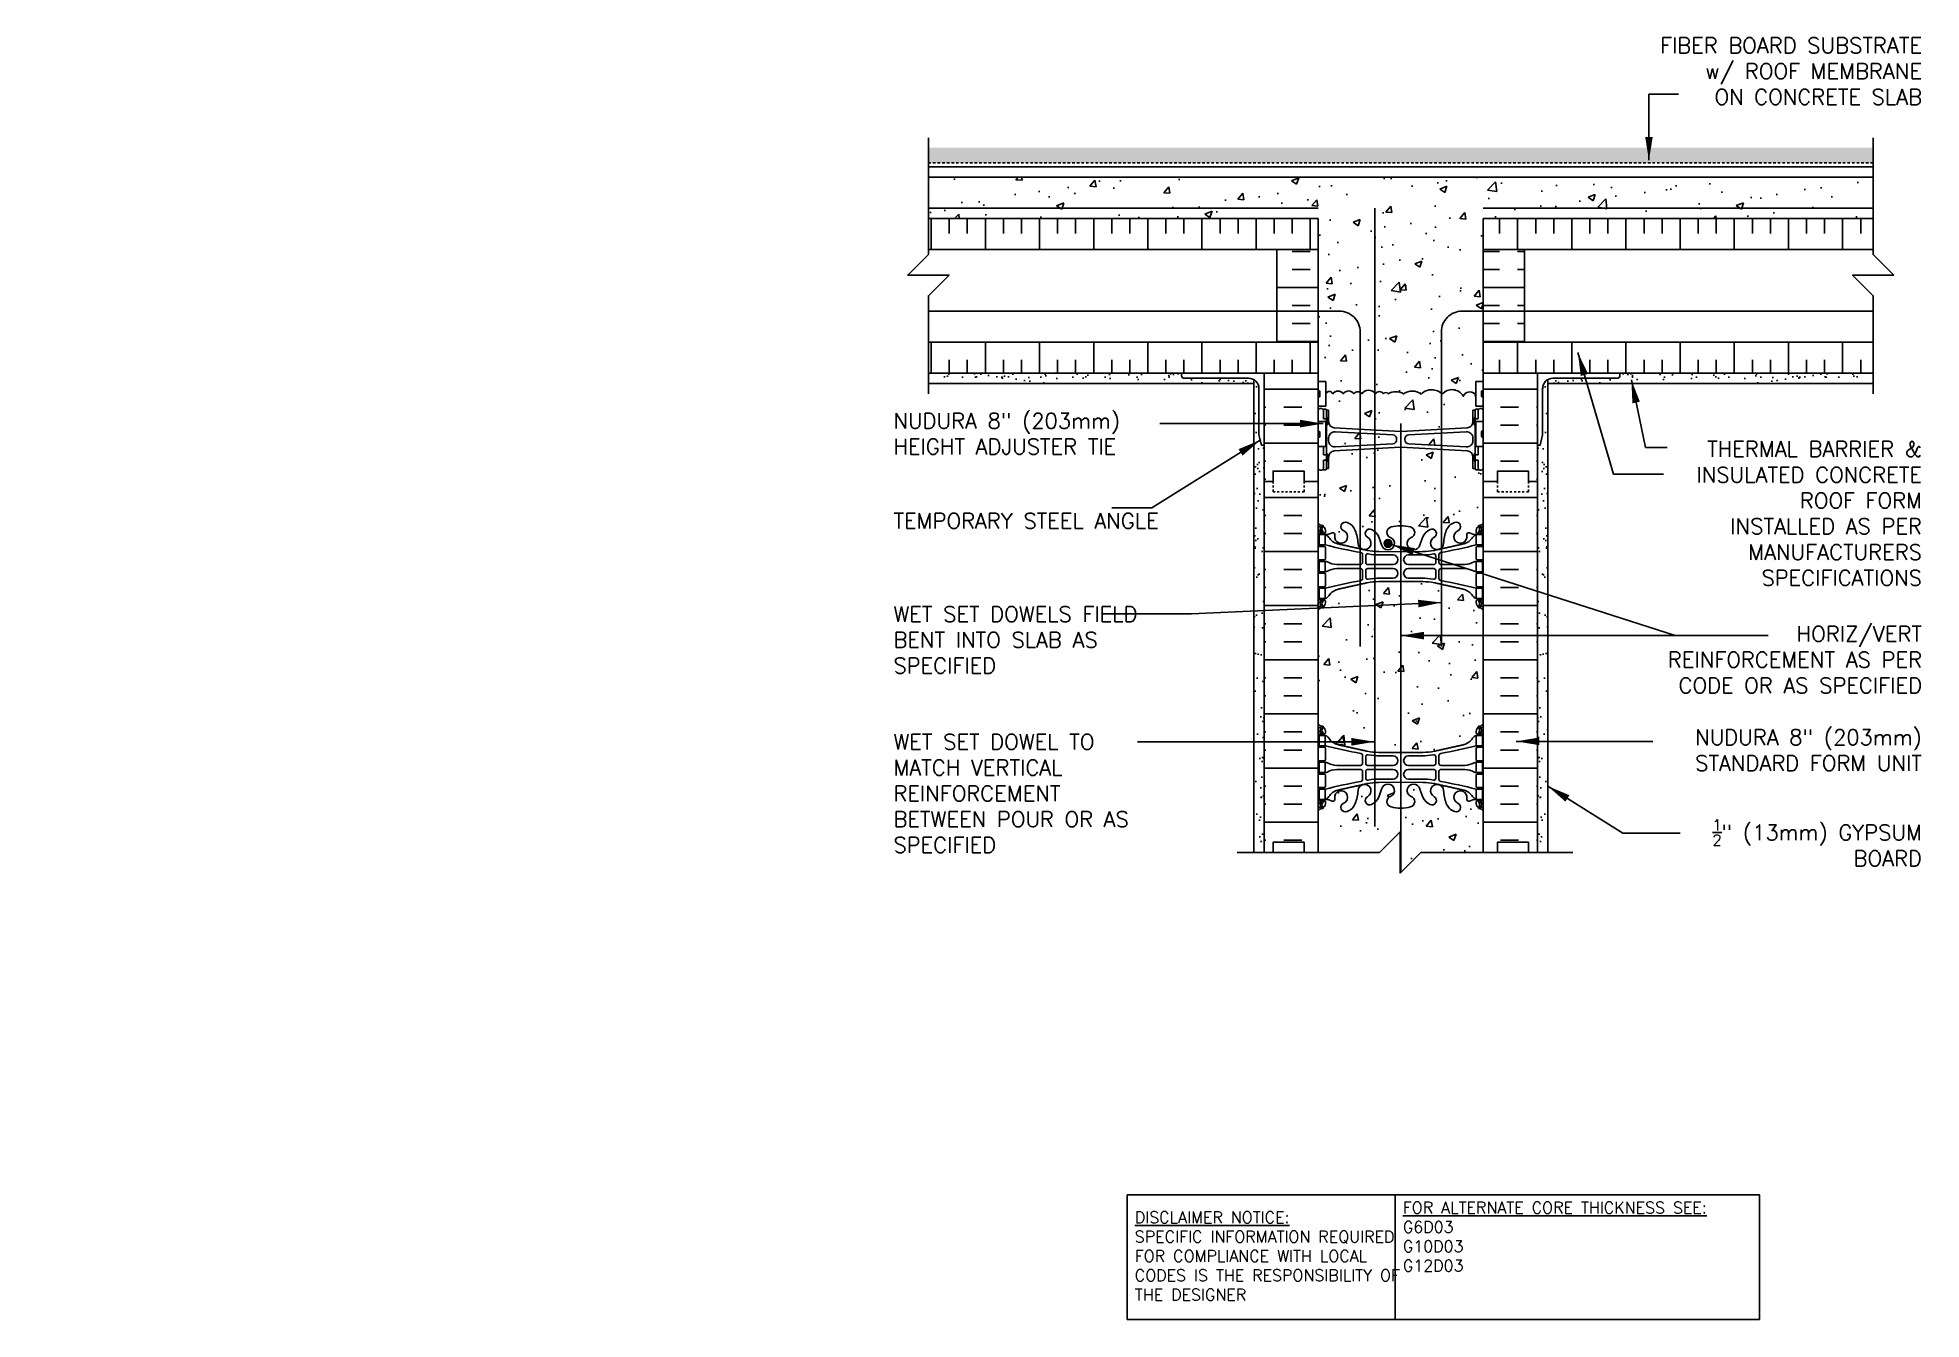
# Model space of a CAD drawing. Header units: inches. Extents: x 193.4 to 284.7, y 112.4 to 174.5.
import ezdxf

# ---------------------------------------------------------------- set-up
doc = ezdxf.new("R2010")
doc.units = ezdxf.units.IN
doc.header["$LTSCALE"] = 0.5
doc.header["$MEASUREMENT"] = 0
doc.linetypes.add('DASHED2', pattern=[0.375, 0.25, -0.125])
for name, color, linetype in [('HATCH', 12, 'Continuous'), ('line25', 2, 'Continuous'), ('LINE3', 3, 'Continuous'), ('LINE50', 5, 'Continuous'), ('LINE9', 9, 'Continuous'), ('TEXT', 4, 'Continuous'), ('Web_Edge', 9, 'Continuous')]:
    doc.layers.add(name, color=color, linetype=linetype)
doc.styles.add('DIM', font='romans.shx', dxfattribs={"width": 0.7})
doc.styles.add('ROMANS', font='romans.shx', dxfattribs={"height": 0.75})
doc.styles.get("Standard").update_dxf_attribs({"font": 'romans.shx', "height": 0.75})
doc.linetypes.add('STEEL', pattern='A,0.5,-0.2,["X",Standard,S=0.1,R=0,X=-0.1,Y=-0.05],-0.1', length=0.8)
doc.dimstyles.new('ext_12', dxfattribs={"dimscale": 12, "dimtxt": 0.09375, "dimasz": 0.09375, "dimexe": 0.09375, "dimexo": 0.0625, "dimgap": 0.0625, "dimtad": 1, "dimdec": 1, "dimzin": 2, "dimdsep": 46, "dimlunit": 4, "dimtxsty": 'DIM', "dimcen": 0.09, "dimdle": 0.09375, "dimclrt": 4, "dimadec": 0, "dimazin": 0, "dimtfac": 1, "dimtdec": 1, "dimtmove": 2, "dimatfit": 3, "dimfxl": 1, "dimfrac": 2, "dimtolj": 1, "dimtzin": 0, "dimarcsym": 0})
pattern_1 = [(50, (0, 0), (3.5863, -0.31376), [0.375, -4.125]), (355, (0, 0), (-0.693757, 3.76096), [0.3, -3.3]), (100.4514, (0.299, -0.026), (2.892544, 3.4472), [0.3187, -3.50571]), (46.1842, (0, 1), (5.336207, -0.827596), [0.5625, -6.1875]), (96.6356, (0.4447, 0.931), (4.67331, 4.87059), [0.47805, -5.25857]), (351.1842, (0, 1), (4.67331, 4.87059), [0.45, -4.95]), (21, (0.5, 0.75), (2.984535, -2.013094), [0.375, -4.125]), (326, (0.5, 0.75), (1.216577, 3.62575), [0.3, -3.3]), (71.4514, (0.7487, 0.5822), (4.201112, 1.612656), [0.3187, -3.50571]), (37.5, (0, 0), (0.0607993, 1.6644693), [0, -3.26, 0, -3.35, 0, -3.3125]), (7.5, (0, 0), (1.315348, 1.972059), [0, -1.91, 0, -3.185, 0, -1.2625]), (327.5, (-1.115, 0), (2.669112, -0.1127744), [0, -1.25, 0, -3.9, 0, -5.175]), (317.5, (-1.615, 0), (2.915931, 0.500525), [0, -1.625, 0, -2.59, 0, -3.675])]

msp = doc.modelspace()

# ---------------------------------------------------------------- texts
at = {"layer": 'TEXT', "char_height": 0.75, "style": 'ROMANS'}
for s, insert, width, attachment_point in [('\\A1;FIBER BOARD SUBSTRATE\\Pw/ ROOF MEMBRANE \\PON CONCRETE SLAB', (284.688, 174.541), 26.1134, 3), ('\\PNUDURA 8" (203mm) HEIGHT ADJUSTER TIE', (234.833, 155.962), 13.38313, 4), ('THERMAL BARRIER & INSULATED CONCRETE ROOF FORM INSTALLED AS PER MANUFACTURERS SPECIFICATIONS', (284.683, 151.474), 12.17415, 6), ('TEMPORARY STEEL ANGLE', (234.833, 151.111), 13.38313, 4), ('\\PWET SET DOWELS FIELD BENT INTO SLAB AS SPECIFIED', (234.833, 145.968), 13.38313, 4), ('HORIZ/VERT REINFORCEMENT AS PER CODE OR AS SPECIFIED', (284.685, 144.383), 14.05928, 6), ('WET SET DOWEL TO MATCH VERTICAL REINFORCEMENT BETWEEN POUR OR AS SPECIFIED', (234.833, 137.898), 13.47255, 4), ('NUDURA 8" (203mm) STANDARD FORM UNIT', (284.683, 139.993), 16.70168, 6), ('\\A1;{\\H0.7x;\\S1/2;}" (13mm) GYPSUM BOARD', (284.683, 135.503), 12.17415, 6)]:
    msp.add_mtext(s, dxfattribs=dict(at, insert=insert, width=width, attachment_point=attachment_point))
at = {"layer": 'TEXT', "char_height": 0.5625, "attachment_point": 4}
for s, insert, width in [('{\\LFOR ALTERNATE CORE THICKNESS SEE:\\P}G6D03\\PG10D03\\PG12D03', (259.524, 116.411), 23.33295), ('{\\LDISCLAIMER NOTICE:}\\PSPECIFIC INFORMATION REQUIRED FOR COMPLIANCE WITH LOCAL CODES IS THE RESPONSIBILITY OF THE DESIGNER', (246.532, 115.471), 14.00235)]:
    msp.add_mtext(s, dxfattribs=dict(at, insert=insert, width=width))

# ---------------------------------------------------------------- hatches: boundary and pattern name
h = msp.add_hatch()
h.set_pattern_fill('AR-CONC', color=256, scale=0.5, style=0)
h.paths.add_polyline_path([(193.984, 144.191), (193.357, 144.191), (193.368, 144.159, 0.832346)])
h = msp.add_hatch()
h.set_pattern_fill('AR-CONC', color=256, scale=0.5, style=0)
h.paths.add_polyline_path([(195.226, 144.159), (195.238, 144.191), (194.61, 144.191, 0.832346)])
at = {"layer": 'HATCH'}
h = msp.add_hatch(dxfattribs=at)
h.set_pattern_fill('GRAVEL', color=256, style=0)
h.set_pattern_definition([(228.0128, (258.74289, 169.8935), (-7.99999823, -9.00000134), [0.134536, -13.319088]), (184.9697, (258.65289, 169.793503), (12.00000105, 0.99999131), [0.230868, -22.855925]), (132.5104, (258.42289, 169.773503), (9.99999072, -11.00000867), [0.162788, -16.116032]), (267.2737, (258.03289, 169.523503), (0.99999602, 20.000000295), [0.210238, -20.813558]), (292.8337, (258.02289, 169.313503), (-5.00000991, 11.99999641), [0.206155, -20.409373]), (357.2737, (258.10289, 169.123503), (-20.000000295, 0.99999602), [0.210238, -20.813558]), (37.6942, (258.31289, 169.113503), (-13.000007346, -9.999990405), [0.278029, -27.524849]), (72.2553, (258.53289, 169.283503), (7.00001076, 21.99999623), [0.262488, -25.986321]), (121.4296, (258.61289, 169.533503), (-8.00000823, 12.99999504), [0.21095, -20.884073]), (175.2364, (258.50289, 169.7135), (11.00000095, -0.99999153), [0.240832, -11.800763]), (222.3974, (258.26289, 169.733503), (-12.00000735, -10.99999208), [0.311448, -30.833375]), (138.8141, (259.02289, 169.5135), (-7.00000295, 5.9999973), [0.1063, -10.523844]), (171.4692, (258.94289, 169.583503), (12.99999828, -2.00000791), [0.202237, -20.02151]), (225, (258.7429, 169.6135), (-1e-16, -1), [0.14142, -1.272792]), (203.1986, (258.67289, 169.7335), (4.9999997, 2.0000013), [0.076158, -7.539615]), (291.8014, (258.6029, 169.7035), (-0.9999999, 3.0000003), [0.107703, -5.277462]), (30.9638, (258.64289, 169.6035), (2.999998, 2.0000025), [0.17493, -5.656023]), (161.5651, (258.7929, 169.6935), (2.0000004, -0.9999984), [0.12649, -3.035787]), (16.3895, (258.02289, 169.703503), (10.0000022, 2.99999271), [0.1772, -17.542845]), (70.3462, (258.19289, 169.7535), (-3.99999525, -11.00000214), [0.14866, -14.717408]), (293.1986, (258.79289, 169.8935), (-2.0000013, 4.9999997), [0.152315, -7.463458]), (343.6105, (258.85289, 169.753503), (-10.0000022, 2.99999271), [0.1772, -17.542845]), (339.444, (258.02289, 169.0835), (-5.00000184, 1.999996), [0.17088, -8.373124]), (294.7751, (258.18289, 169.0235), (-4.99999219, 11.00000342), [0.143178, -14.174643]), (66.8014, (258.80289, 168.8935), (2.0000013, 4.9999997), [0.152315, -7.463458]), (17.354, (258.86289, 169.033503), (-13.00000202, -3.9999945), [0.16763, -16.595424]), (69.444, (258.31289, 168.8935), (-1.999996, -5.00000184), [0.08544, -8.458564]), (101.3099, (258.7429, 168.8935), (-0.9999976, 4.0000008), [0.05099, -5.04803]), (165.9638, (258.7329, 168.9435), (3.0000005, -0.999998), [0.206155, -3.91695]), (186.009, (258.53289, 168.993503), (9.99999975, 0.99999932), [0.19105, -18.913923]), (303.6901, (258.6429, 169.5135), (-1.0000013, 1.9999996), [0.144222, -3.46133]), (353.1572, (258.72289, 169.393503), (16.999999365, -2.000008), [0.251794, -24.927563]), (60.9454, (258.97289, 169.3635), (-4.00000003, -7.0000004), [0.102956, -10.192674]), (90, (259.0229, 169.4535), (-1, 1), [0.06, -0.94]), (120.2564, (258.51289, 169.0235), (3.99999489, -7.00000246), [0.138924, -13.75352]), (48.0128, (258.44289, 169.1435), (7.99999823, 9.00000134), [0.269072, -13.184552]), (0, (258.6229, 169.3435), (1, 1), [0.26, -0.74]), (325.3048, (258.88289, 169.3435), (-9.99999426, 7.00000861), [0.158114, -15.653274]), (254.0546, (259.01289, 169.2535), (-0.9999999, -4.0000001), [0.145602, -7.134508]), (207.646, (258.97289, 169.113503), (-18.99999581, -10.00000771), [0.237065, -23.469474]), (175.4261, (258.76289, 169.003503), (-13.00000056, 0.9999948), [0.2508, -24.829074])])
h.paths.add_polyline_path([(282.319, 169.215), (236.528, 169.215), (236.528, 168.465), (282.319, 168.465)], flags=17)
h.paths.add_polyline_path([(282.319, 169.215), (236.528, 169.215), (236.528, 168.465), (282.319, 168.465)], flags=17)
h = msp.add_hatch(dxfattribs=at)
h.set_pattern_fill('GRAVEL', color=256, style=0)
h.set_pattern_definition([(228.0128, (0.72, 1), (-7.999998232, -9.000001342), [0.134536, -13.319088]), (184.9697, (0.63, 0.9), (12.0000010515, 0.999991307), [0.230868, -22.855925]), (132.5104, (0.4, 0.88), (9.999990718, -11.000008674), [0.162788, -16.116032]), (267.2737, (0.01, 0.63), (0.999996018, 20.000000295), [0.210238, -20.813558]), (292.8337, (0, 0.42), (-5.0000099054, 11.999996412), [0.206155, -20.409373]), (357.2737, (0.08, 0.23), (-20.000000295, 0.999996018), [0.210238, -20.813558]), (37.6942, (0.29, 0.22), (-13.0000073456, -9.999990405), [0.278029, -27.524849]), (72.2553, (0.51, 0.39), (7.0000107627, 21.9999962312), [0.262488, -25.986321]), (121.4296, (0.59, 0.64), (-8.000008234, 12.9999950365), [0.21095, -20.884073]), (175.2364, (0.48, 0.82), (11.000000946, -0.999991533), [0.240832, -11.800763]), (222.3974, (0.24, 0.84), (-12.000007351, -10.999992082), [0.311448, -30.833375]), (138.8141, (1, 0.62), (-7.000002947, 5.999997313), [0.106301, -10.523844]), (171.4692, (0.92, 0.69), (12.999998285, -2.00000791), [0.202237, -20.021511]), (225, (0.72, 0.72), (-1e-16, -1.0000003), [0.141421, -1.272792]), (203.1986, (0.65, 0.84), (4.99999973, 2.000001325), [0.076158, -7.539615]), (291.8014, (0.58, 0.81), (-0.99999991, 3.00000027), [0.107703, -5.277462]), (30.9638, (0.62, 0.71), (2.99999802, 2.00000248), [0.174929, -5.656023]), (161.5651, (0.77, 0.8), (2.00000043, -0.9999984), [0.126491, -3.035787]), (16.3895, (0, 0.81), (10.000002198, 2.99999271), [0.1772, -17.542845]), (70.3462, (0.17, 0.86), (-3.999995247, -11.000002136), [0.148661, -14.717408]), (293.1986, (0.77, 1), (-2.000001325, 4.99999973), [0.152315, -7.463458]), (343.6105, (0.83, 0.86), (-10.000002198, 2.99999271), [0.1772, -17.542845]), (339.444, (0, 0.19), (-5.000001845, 1.999995996), [0.17088, -8.373124]), (294.7751, (0.16, 0.13), (-4.999992189, 11.000003422), [0.143178, -14.174643]), (66.8014, (0.78, 0), (2.000001325, 4.99999973), [0.152315, -7.463458]), (17.354, (0.84, 0.14), (-13.000002019, -3.999994502), [0.167631, -16.595424]), (69.444, (0.29, 0), (-1.999995996, -5.000001845), [0.08544, -8.458564]), (101.3099, (0.72, 0), (-0.99999763, 4.00000075), [0.05099, -5.048029]), (165.9638, (0.71, 0.05), (3.00000055, -0.99999806), [0.206155, -3.91695]), (186.009, (0.51, 0.1), (9.999999751, 0.9999993175), [0.19105, -18.913923]), (303.6901, (0.62, 0.62), (-1.00000133, 1.99999956), [0.144222, -3.461329]), (353.1572, (0.7, 0.5), (16.9999993655, -2.000007998), [0.251794, -24.927563]), (60.9454, (0.95, 0.47), (-4.000000027, -7.000000385), [0.102956, -10.192674]), (90, (1, 0.56), (-1, 1), [0.06, -0.94]), (120.2564, (0.49, 0.13), (3.999994887, -7.000002456), [0.138924, -13.75352]), (48.0128, (0.42, 0.25), (7.999998232, 9.000001342), [0.269072, -13.184552]), (0, (0.6, 0.45), (1, 1), [0.26, -0.74]), (325.3048, (0.86, 0.45), (-9.999994259, 7.00000861), [0.158114, -15.653274]), (254.0546, (0.99, 0.36), (-0.99999989, -4.000000127), [0.145602, -7.134508]), (207.646, (0.95, 0.22), (-18.999995807, -10.000007713), [0.237065, -23.469474]), (175.4261, (0.74, 0.11), (-13.0000005583, 0.999994801), [0.250799, -24.829074])])
h.paths.add_polyline_path([(282.319, 169.215), (236.528, 169.215), (236.528, 168.465), (282.319, 168.465)])
h = msp.add_hatch(dxfattribs=at)
h.set_pattern_fill('AR-CONC', color=256, scale=0.5)
h.set_pattern_definition(pattern_1)
h.paths.add_polyline_path([(263.423, 164.278), (263.423, 165.778), (282.319, 165.778), (282.319, 167.778), (236.528, 167.778), (236.528, 165.778), (255.423, 165.778), (255.423, 164.278), (255.423, 159.778), (255.423, 158.278), (255.423, 157.873), (255.788, 157.873), (255.788, 157.273, -0.680937), (256.131, 157.276, -0.520567), (256.633, 157.276, -0.520567), (257.154, 157.276, -0.520567), (257.536, 157.276, -0.520567), (258.19, 157.276, -0.520567), (258.587, 157.276, -0.520567), (258.807, 157.276, -0.257302), (259.562, 157.276, -0.324414), (260.409, 157.259, -0.423335), (261.43, 157.254, -0.520567), (262.451, 157.159, -0.520567), (263.002, 157.276, -0.035013), (263.058, 157.346), (263.058, 157.873), (263.423, 157.873), (263.423, 158.278), (263.423, 159.778)])
h.paths.add_polyline_path([(262.923, 156.484), (263.023, 156.484, -0.414214), (263.073, 156.534), (263.223, 156.534), (263.253, 156.564), (263.343, 156.564), (263.423, 156.484), (263.423, 156.673), (263.058, 156.673), (263.058, 157.346, 0.035013), (263.002, 157.276, 0.520567), (262.451, 157.159, 0.520567), (261.43, 157.254, 0.423335), (260.409, 157.259, 0.324414), (259.562, 157.276, 0.257302), (258.807, 157.276, 0.520567), (258.587, 157.276, 0.520567), (258.19, 157.276, 0.520567), (257.536, 157.276, 0.520567), (257.154, 157.276, 0.520567), (256.633, 157.276, 0.520567), (256.131, 157.276, 0.680937), (255.788, 157.273), (255.788, 156.673), (255.423, 156.673), (255.423, 156.484), (255.503, 156.564), (255.593, 156.564), (255.623, 156.534), (255.773, 156.534, -0.414214), (255.823, 156.484), (255.923, 156.484), (255.923, 155.923, 0.390098), (256.199, 155.624), (259.407, 155.44, 0.020761), (259.423, 155.44, 0.020761), (259.44, 155.44), (262.648, 155.624, 0.390098), (262.923, 155.923)])
h.paths.add_polyline_path([(259.04, 155.281), (256.248, 155.43, 0.438748), (255.923, 155.131), (255.923, 154.997, 0.438748), (256.248, 154.698), (259.04, 154.847, 0.390098), (259.223, 155.046), (259.223, 155.082, 0.390098)])
h.paths.add_polyline_path([(262.923, 155.131, 0.438748), (262.599, 155.43), (259.807, 155.281, 0.390098), (259.623, 155.082), (259.623, 155.046, 0.390098), (259.807, 154.847), (262.599, 154.698, 0.438748), (262.923, 154.997)])
h.paths.add_polyline_path([(263.423, 153.028), (263.423, 153.644), (263.343, 153.564), (263.253, 153.564), (263.223, 153.594), (263.073, 153.594, -0.414214), (263.023, 153.644), (262.923, 153.644), (262.923, 154.205, 0.390098), (262.648, 154.504), (259.44, 154.688, 0.020761), (259.423, 154.688, 0.020761), (259.407, 154.688), (256.199, 154.504, 0.390098), (255.923, 154.205), (255.923, 153.644), (255.823, 153.644, -0.414214), (255.773, 153.594), (255.623, 153.594), (255.593, 153.564), (255.503, 153.564), (255.423, 153.644), (255.423, 153.028), (255.423, 150.994, 0.088416), (255.569, 150.896), (255.659, 150.896), (255.659, 150.855, -0.249069), (255.769, 150.647), (255.769, 150.58, -0.414214), (255.707, 150.517), (255.659, 150.517), (255.659, 150.447), (255.764, 150.447, 0.085348), (256.094, 150.523, -0.669601), (256.226, 150.403, 2.087231), (256.66, 150.627, -1), (256.824, 151.036, -0.21345), (257.216, 150.647, -0.068226), (257.352, 150.019, 1.753171), (257.803, 150.315, -0.940793), (258.006, 150.699, -0.173075), (258.352, 150.332), (258.495, 149.945, 1.612474), (258.926, 150.305, -0.734872), (258.949, 150.816, -0.068475), (259.423, 150.878, -0.068475), (259.898, 150.816, -0.734872), (259.921, 150.305, 1.612474), (260.352, 149.945), (260.495, 150.332, -0.173075), (260.841, 150.699, -0.940793), (261.044, 150.315, 1.753171), (261.495, 150.019, -0.068226), (261.631, 150.647, -0.21345), (262.023, 151.036, -1), (262.187, 150.627, 2.087231), (262.62, 150.403, -0.638777), (262.745, 150.526, -0.02159), (262.753, 150.523, 0.085348), (263.082, 150.447), (263.187, 150.447), (263.187, 150.517), (263.14, 150.517, -0.414214), (263.077, 150.58), (263.077, 150.647, -0.249069), (263.187, 150.855), (263.187, 150.896), (263.277, 150.896, 0.088416), (263.423, 150.994)])
h.paths.add_polyline_path([(263.423, 137.062, 0.088416), (263.277, 137.16), (263.187, 137.16), (263.187, 137.201, -0.249069), (263.077, 137.409), (263.077, 137.476, -0.414214), (263.14, 137.539), (263.187, 137.539), (263.187, 137.609), (263.082, 137.609, 0.087457), (262.745, 137.53, -0.638777), (262.62, 137.653, 2.087231), (262.187, 137.428, -1), (262.023, 137.02, -0.21345), (261.631, 137.409, -0.068226), (261.495, 138.037, 1.753171), (261.044, 137.74, -0.940793), (260.841, 137.357, -0.173075), (260.495, 137.724), (260.352, 138.111, 1.612474), (259.921, 137.751, -0.734872), (259.898, 137.24, -0.068475), (259.423, 137.178, -0.068475), (258.949, 137.24, -0.734872), (258.926, 137.751, 1.612474), (258.495, 138.111), (258.352, 137.724, -0.173075), (258.006, 137.357, -0.940793), (257.803, 137.74, 1.753171), (257.352, 138.037, -0.068226), (257.216, 137.409, -0.21345), (256.824, 137.02, -1), (256.66, 137.428, 2.087231), (256.226, 137.653, -0.638777), (256.102, 137.53, 0.087457), (255.764, 137.609), (255.659, 137.609), (255.659, 137.539), (255.707, 137.539, -0.414214), (255.769, 137.476), (255.769, 137.409, -0.249069), (255.659, 137.201), (255.659, 137.16), (255.569, 137.16, 0.088416), (255.423, 137.062), (255.423, 135.028), (258.387, 135.028), (259.387, 136.028), (259.387, 134.028), (260.387, 135.028), (263.423, 135.028)])
h = msp.add_hatch(dxfattribs=at)
h.set_pattern_fill('INSUL', color=256, scale=7, angle=90, style=0)
h.set_pattern_definition([(90, (89.6616, 28.552), (-2.625, 2e-16), []), (90, (88.7866, 28.552), (-2.625, 2e-16), [0.875, -0.875]), (90, (87.9116, 28.552), (-2.625, 2e-16), [0.875, -0.875])])
h.paths.add_polyline_path([(236.528, 165.778), (255.423, 165.778), (255.423, 164.278), (236.528, 164.278)])
h.paths.add_polyline_path([(236.528, 158.278), (236.528, 159.778), (255.423, 159.778), (255.423, 158.278)])
h = msp.add_hatch(dxfattribs=at)
h.set_pattern_fill('INSUL', color=256, scale=7, angle=90, style=0)
h.set_pattern_definition([(90, (65.5864, 28.552), (-2.625, 2e-16), []), (90, (64.7114, 28.552), (-2.625, 2e-16), [0.875, -0.875]), (90, (63.8364, 28.552), (-2.625, 2e-16), [0.875, -0.875])])
h.paths.add_polyline_path([(282.319, 165.778), (263.423, 165.778), (263.423, 164.278), (282.319, 164.278)])
h.paths.add_polyline_path([(282.319, 158.278), (282.319, 159.778), (263.423, 159.778), (263.423, 158.278)])
h = msp.add_hatch(dxfattribs=at)
h.set_pattern_fill('INSUL', color=256, scale=7)
h.set_pattern_definition([(0, (89.6616, 28.552), (0, 2.625), []), (0, (89.6616, 29.427), (0, 2.625), [0.875, -0.875]), (0, (89.6616, 30.302), (0, 2.625), [0.875, -0.875])])
h.paths.add_polyline_path([(253.423, 161.278), (255.423, 161.278), (255.423, 159.778), (253.423, 159.778)])
h.paths.add_polyline_path([(253.423, 164.278), (255.423, 164.278), (255.423, 161.278), (253.423, 161.278)])
h = msp.add_hatch(dxfattribs=at)
h.set_pattern_fill('INSUL', color=256, scale=7)
h.set_pattern_definition([(0, (65.5864, 28.552), (0, 2.625), []), (0, (65.5864, 29.427), (0, 2.625), [0.875, -0.875]), (0, (65.5864, 30.302), (0, 2.625), [0.875, -0.875])])
h.paths.add_polyline_path([(265.423, 161.278), (263.423, 161.278), (263.423, 159.778), (265.423, 159.778)])
h.paths.add_polyline_path([(265.423, 164.278), (263.423, 164.278), (263.423, 161.278), (265.423, 161.278)])
h = msp.add_hatch(dxfattribs=at)
h.set_pattern_fill('AR-SAND', color=256, scale=0.5, style=0)
h.set_pattern_definition([(142.5, (453.7205, 23.78615), (0.0314967, 0.963412), [0, -0.76, 0, -0.85, 0, -0.8125]), (172.5, (453.7205, 23.7861), (-0.8848884, 1.411073), [0, -0.41, 0, -0.685, 0, -0.2625]), (212.5, (454.3355, 23.78615), (-1.557071, 0.0028295), [0, -0.25, 0, -0.9, 0, -1.175]), (222.5, (454.3355, 23.7861), (-1.503063, 0.438838), [0, -0.125, 0, -0.59, 0, -0.675])])
h.paths.add_polyline_path([(248.798, 158.278), (248.798, 158.153, 0.414214), (248.923, 158.028), (252.048, 158.028, -0.131652), (252.298, 157.961), (252.298, 157.778), (236.528, 157.778), (236.528, 158.278)])
h = msp.add_hatch(dxfattribs=at)
h.set_pattern_fill('AR-SAND', color=256, scale=0.5, style=0)
h.set_pattern_definition([(142.5, (450.5561, 25.3681), (0.0314967, 0.963412), [0, -0.76, 0, -0.85, 0, -0.8125]), (172.5, (450.5561, 25.3681), (-0.8848884, 1.411073), [0, -0.41, 0, -0.685, 0, -0.2625]), (212.5, (451.1711, 25.3681), (-1.557071, 0.0028295), [0, -0.25, 0, -0.9, 0, -1.175]), (222.5, (451.1711, 25.3681), (-1.503063, 0.438838), [0, -0.125, 0, -0.59, 0, -0.675])])
edge = h.paths.add_edge_path()
edge.add_arc((252.048, 157.528), 0.5, 360, 420, ccw=False)
edge.add_line((252.548, 157.528), (252.548, 155.278))
edge.add_line((252.548, 155.278), (252.673, 154.778))
edge.add_line((252.673, 154.778), (252.798, 154.778))
edge.add_line((252.798, 154.778), (252.798, 153.028))
edge.add_line((252.798, 153.028), (252.798, 135.028))
edge.add_line((252.798, 135.028), (252.298, 135.028))
edge.add_line((252.298, 135.028), (252.298, 157.961))
h = msp.add_hatch(dxfattribs=at)
h.set_pattern_fill('INSUL', color=256, scale=7, style=0)
h.paths.add_polyline_path([(255.423, 158.278), (252.798, 158.278), (252.798, 154.778), (252.798, 153.028), (253.236, 153.028), (253.236, 153.528), (254.736, 153.528), (254.736, 153.028), (255.423, 153.028)])
h.paths.add_polyline_path([(266.048, 158.278), (263.423, 158.278), (263.423, 153.028), (264.111, 153.028), (264.111, 153.528), (265.611, 153.528), (265.611, 153.028), (266.048, 153.028)])
h = msp.add_hatch(dxfattribs=at)
h.set_pattern_fill('AR-SAND', color=256, scale=0.5, style=0)
h.set_pattern_definition([(37.5, (68.29065, 25.3681), (-0.0314967, 0.963412), [0, -0.76, 0, -0.85, 0, -0.8125]), (7.5, (68.2906, 25.3681), (0.8848884, 1.411073), [0, -0.41, 0, -0.685, 0, -0.2625]), (327.5, (67.67565, 25.3681), (1.557071, 0.0028295), [0, -0.25, 0, -0.9, 0, -1.175]), (317.5, (67.6756, 25.3681), (1.503063, 0.438838), [0, -0.125, 0, -0.59, 0, -0.675])])
edge = h.paths.add_edge_path()
edge.add_arc((266.798, 157.528), 0.5, 120, 180)
edge.add_line((266.298, 157.528), (266.298, 155.278))
edge.add_line((266.298, 155.278), (266.173, 154.778))
edge.add_line((266.173, 154.778), (266.048, 154.778))
edge.add_line((266.048, 154.778), (266.048, 153.028))
edge.add_line((266.048, 153.028), (266.048, 135.028))
edge.add_line((266.048, 135.028), (266.548, 135.028))
edge.add_line((266.548, 135.028), (266.548, 157.961))
h = msp.add_hatch(dxfattribs=at)
h.set_pattern_fill('AR-SAND', color=256, scale=0.5, style=0)
h.set_pattern_definition([(37.5, (65.12625, 23.78615), (-0.0314967, 0.963412), [0, -0.76, 0, -0.85, 0, -0.8125]), (7.5, (65.1262, 23.7861), (0.8848884, 1.411073), [0, -0.41, 0, -0.685, 0, -0.2625]), (327.5, (64.51125, 23.78615), (1.557071, 0.0028295), [0, -0.25, 0, -0.9, 0, -1.175]), (317.5, (64.5112, 23.7861), (1.503063, 0.438838), [0, -0.125, 0, -0.59, 0, -0.675])])
h.paths.add_polyline_path([(270.048, 158.278), (270.048, 158.153, -0.414214), (269.923, 158.028), (266.798, 158.028, 0.131652), (266.548, 157.961), (266.548, 157.778), (282.319, 157.778), (282.319, 158.278)])
h = msp.add_hatch(dxfattribs=at)
h.set_pattern_fill('INSUL', color=256, scale=7, style=0)
h.paths.add_polyline_path([(266.048, 153.028), (265.611, 153.028), (265.611, 152.528), (264.111, 152.528), (264.111, 153.028), (263.423, 153.028), (263.423, 135.028), (264.111, 135.028), (264.111, 135.528), (265.611, 135.528), (265.611, 135.028), (266.048, 135.028)])
h.paths.add_polyline_path([(255.423, 153.028), (254.736, 153.028), (254.736, 152.528), (253.236, 152.528), (253.236, 153.028), (252.798, 153.028), (252.798, 135.028), (253.236, 135.028), (253.236, 135.528), (254.736, 135.528), (254.736, 135.028), (255.423, 135.028)])
h = msp.add_hatch(dxfattribs=at)
h.set_pattern_fill('AR-CONC', color=256, scale=0.5)
h.set_pattern_definition(pattern_1)
edge = h.paths.add_edge_path()
edge.add_arc((263.077, 146.44), 0.5, 46.21089, 66.42182)
edge.add_line((263.277, 146.899), (263.187, 146.899))
edge.add_line((263.187, 146.899), (263.187, 146.94))
edge.add_arc((263.327, 147.147), 0.25, 180, 235.9442, ccw=False)
edge.add_line((263.077, 147.147), (263.077, 147.215))
edge.add_arc((263.14, 147.215), 0.0625, 90, 180, ccw=False)
edge.add_line((263.14, 147.277), (263.187, 147.277))
edge.add_line((263.187, 147.277), (263.187, 147.347))
edge.add_line((263.187, 147.347), (263.082, 147.347))
edge.add_arc((263.205, 147.69), 0.364, 214.97751, 250.33874, ccw=False)
edge.add_arc((262.282, 147.079), 0.743, 32.79192, 73.81071)
edge.add_spline(control_points=[(262.489, 147.793), (261.052, 148.113)], knot_values=[0, 0, 1, 1], degree=1, periodic=0)
edge.add_arc((260.495, 145.182), 2.984, 79.25462, 90.09947)
edge.add_line((260.49, 148.166), (259.423, 148.181))
edge.add_line((259.423, 148.181), (258.357, 148.166))
edge.add_arc((258.352, 145.182), 2.984, 89.90053, 100.74538)
edge.add_spline(control_points=[(257.795, 148.113), (256.358, 147.793)], knot_values=[0, 0, 1, 1], degree=1, periodic=0)
edge.add_arc((256.565, 147.079), 0.743, 106.18929, 147.20808)
edge.add_arc((255.642, 147.69), 0.364, 289.66126, 325.02249, ccw=False)
edge.add_line((255.764, 147.347), (255.659, 147.347))
edge.add_line((255.659, 147.347), (255.659, 147.277))
edge.add_line((255.659, 147.277), (255.707, 147.277))
edge.add_arc((255.707, 147.215), 0.0625, 0, 90, ccw=False)
edge.add_line((255.769, 147.215), (255.769, 147.147))
edge.add_arc((255.519, 147.147), 0.25, 304.0558, 360, ccw=False)
edge.add_line((255.659, 146.94), (255.659, 146.899))
edge.add_line((255.659, 146.899), (255.569, 146.899))
edge.add_arc((255.769, 146.44), 0.5, 113.57818, 133.78911)
edge.add_line((255.423, 146.801), (255.423, 141.255))
edge.add_arc((255.769, 141.616), 0.5, 226.21089, 246.42182)
edge.add_line((255.569, 141.157), (255.659, 141.157))
edge.add_line((255.659, 141.157), (255.659, 141.116))
edge.add_arc((255.519, 140.909), 0.25, 0, 55.9442, ccw=False)
edge.add_line((255.769, 140.909), (255.769, 140.841))
edge.add_arc((255.707, 140.841), 0.0625, -90, 0, ccw=False)
edge.add_line((255.707, 140.779), (255.659, 140.779))
edge.add_line((255.659, 140.779), (255.659, 140.709))
edge.add_line((255.659, 140.709), (255.764, 140.709))
edge.add_arc((255.642, 140.366), 0.364, 34.97751, 70.33874, ccw=False)
edge.add_arc((256.565, 140.977), 0.743, 212.79192, 253.81071)
edge.add_spline(control_points=[(256.358, 140.263), (257.795, 139.943)], knot_values=[0, 0, 1, 1], degree=1, periodic=0)
edge.add_arc((258.352, 142.874), 2.984, 259.25462, 270.09947)
edge.add_line((258.357, 139.89), (259.423, 139.875))
edge.add_line((259.423, 139.875), (260.49, 139.89))
edge.add_arc((260.495, 142.874), 2.984, 269.90053, 280.74538)
edge.add_spline(control_points=[(261.052, 139.943), (262.489, 140.263)], knot_values=[0, 0, 1, 1], degree=1, periodic=0)
edge.add_arc((262.282, 140.977), 0.743, 286.18929, 327.20808)
edge.add_arc((263.205, 140.366), 0.364, 109.66126, 145.02249, ccw=False)
edge.add_line((263.082, 140.709), (263.187, 140.709))
edge.add_line((263.187, 140.709), (263.187, 140.779))
edge.add_line((263.187, 140.779), (263.14, 140.779))
edge.add_arc((263.14, 140.841), 0.0625, 180, 270, ccw=False)
edge.add_line((263.077, 140.841), (263.077, 140.909))
edge.add_arc((263.327, 140.909), 0.25, 124.0558, 180, ccw=False)
edge.add_line((263.187, 141.116), (263.187, 141.157))
edge.add_line((263.187, 141.157), (263.277, 141.157))
edge.add_arc((263.077, 141.616), 0.5, 293.57818, 313.78911)
edge.add_line((263.423, 141.255), (263.423, 146.801))
at = {"layer": 'LINE3'}
msp.add_hatch(color=256, dxfattribs=at).paths.add_polyline_path([(258.987, 150.018, 1), (258.612, 150.018, 1)])

# ---------------------------------------------------------------- linework, layer by layer
at = {"layer": 'HATCH'}
for p, q in [((236.528, 164.278), (255.423, 164.278)), ((282.319, 164.278), (263.423, 164.278)), ((236.528, 159.778), (255.423, 159.778)), ((282.319, 159.778), (263.423, 159.778)), ((239.865, 158.278), (239.838, 158.304)), ((242.693, 158.278), (242.667, 158.304)), ((248.35, 158.278), (248.324, 158.304)), ((251.178, 158.278), (251.152, 158.304)), ((267.668, 158.278), (267.695, 158.304)), ((270.497, 158.278), (270.523, 158.304)), ((276.154, 158.278), (276.18, 158.304)), ((278.982, 158.278), (279.008, 158.304))]:
    msp.add_line(p, q, dxfattribs=at)
for points in [[(261.43, 157.254, 0.423335), (260.409, 157.259, 0.324414), (259.562, 157.276, 0.257302), (258.807, 157.276, 0.520567), (258.587, 157.276, 0.520567), (258.19, 157.276, 0.520567), (257.536, 157.276, 0.520567), (257.154, 157.276, 0.520567), (256.633, 157.276, 0.520567), (256.131, 157.276, 0.680937), (255.788, 157.273, 0.328601)], [(261.43, 157.254, -0.520567), (262.451, 157.159, -0.520567), (263.002, 157.276, -0.035013), (263.058, 157.346, -0.035013)]]:
    msp.add_lwpolyline(points, format="xyb", dxfattribs=at)
at = {"layer": 'line25'}
for p, q in [((236.528, 167.778), (282.319, 167.778)), ((236.528, 165.778), (255.423, 165.778)), ((255.423, 164.278), (255.423, 165.778)), ((282.319, 165.778), (263.423, 165.778)), ((263.423, 164.278), (263.423, 165.778)), ((255.423, 158.278), (255.423, 159.778)), ((263.423, 158.278), (263.423, 159.778)), ((255.423, 158.278), (236.528, 158.278)), ((255.423, 158.278), (255.423, 153.028)), ((263.423, 153.028), (263.423, 158.278)), ((263.423, 158.278), (282.319, 158.278)), ((255.423, 157.873), (255.788, 157.873)), ((255.423, 153.028), (255.423, 157.528)), ((255.788, 157.873), (255.788, 156.673)), ((263.058, 157.873), (263.058, 156.673)), ((263.423, 157.873), (263.058, 157.873)), ((255.423, 156.673), (255.788, 156.673)), ((263.423, 156.673), (263.058, 156.673)), ((255.423, 155.923), (255.788, 155.923)), ((255.788, 155.923), (255.788, 154.723)), ((263.423, 155.923), (263.058, 155.923)), ((263.058, 155.923), (263.058, 154.723)), ((255.423, 154.723), (255.788, 154.723)), ((263.423, 154.723), (263.058, 154.723)), ((255.423, 153.028), (255.423, 135.028)), ((263.423, 135.028), (263.423, 153.028))]:
    msp.add_line(p, q, dxfattribs=at)
at = {"layer": 'LINE3', "linetype": 'STEEL'}
for p, q in [((236.528, 166.278), (255.423, 166.278)), ((282.319, 166.278), (263.423, 166.278))]:
    msp.add_line(p, q, dxfattribs=at)
at = {"layer": 'LINE3'}
for p, q in [((258.158, 166.278), (258.158, 136.3)), ((259.423, 155.839), (259.423, 134.064))]:
    msp.add_line(p, q, dxfattribs=at)
for points in [[(236.528, 161.278), (256.455, 161.278, -0.414214), (257.455, 160.278), (257.455, 145.028)], [(282.319, 161.278), (262.392, 161.278, 0.414214), (261.392, 160.278), (261.392, 145.028)]]:
    msp.add_lwpolyline(points, format="xyb", dxfattribs=at)
msp.add_circle((258.8, 150.018), 0.188, dxfattribs=at)
at = {"layer": 'LINE50', "color": 9, "linetype": 'DASHED2'}
msp.add_line((282.319, 168.465), (236.528, 168.465), dxfattribs=at)
at = {"layer": 'LINE50'}
for p, q in [((252.798, 153.028), (252.798, 158.278)), ((266.048, 153.028), (266.048, 158.278)), ((252.798, 135.028), (252.798, 153.028)), ((266.048, 135.028), (266.048, 153.028))]:
    msp.add_line(p, q, dxfattribs=at)
for points in [[(255.423, 153.028), (254.736, 153.028), (254.736, 153.528), (253.236, 153.528), (253.236, 153.028), (252.798, 153.028)], [(252.798, 153.028), (253.236, 153.028), (253.236, 153.528), (254.736, 153.528), (254.736, 153.028), (255.423, 153.028)], [(263.423, 153.028), (264.111, 153.028), (264.111, 153.528), (265.611, 153.528), (265.611, 153.028), (266.048, 153.028)], [(266.048, 153.028), (265.611, 153.028), (265.611, 153.528), (264.111, 153.528), (264.111, 153.028), (263.423, 153.028)], [(255.423, 135.028), (254.736, 135.028), (254.736, 135.528), (253.236, 135.528), (253.236, 135.028), (252.798, 135.028)], [(252.798, 135.028), (253.236, 135.028), (253.236, 135.528), (254.736, 135.528), (254.736, 135.028), (255.423, 135.028)], [(263.423, 135.028), (264.111, 135.028), (264.111, 135.528), (265.611, 135.528), (265.611, 135.028), (266.048, 135.028)], [(266.048, 135.028), (265.611, 135.028), (265.611, 135.528), (264.111, 135.528), (264.111, 135.028), (263.423, 135.028)]]:
    msp.add_lwpolyline(points, dxfattribs=at)
at = {"layer": 'LINE9'}
for p, q in [((253.423, 164.278), (253.423, 159.778)), ((255.423, 159.778), (255.423, 164.278)), ((263.423, 159.778), (263.423, 164.278)), ((265.423, 164.278), (265.423, 159.778)), ((252.298, 135.028), (252.298, 157.961)), ((266.548, 135.028), (266.548, 157.961)), ((252.298, 157.778), (236.528, 157.778)), ((255.423, 157.383), (255.423, 157.163)), ((255.423, 157.328), (255.423, 157.328)), ((255.423, 157.218), (255.423, 157.218)), ((255.463, 157.423), (255.463, 157.423)), ((255.463, 157.123), (255.463, 157.123)), ((255.503, 157.383), (255.503, 157.163)), ((263.343, 157.383), (263.343, 157.163)), ((263.343, 157.328), (263.343, 157.328)), ((263.343, 157.218), (263.343, 157.218)), ((263.383, 157.423), (263.383, 157.423)), ((263.383, 157.123), (263.383, 157.123)), ((263.423, 157.383), (263.423, 157.163)), ((266.548, 157.778), (282.319, 157.778)), ((255.423, 156.484), (255.503, 156.564)), ((255.503, 156.564), (255.593, 156.564)), ((255.673, 156.484), (255.593, 156.564)), ((255.623, 156.534), (255.773, 156.534)), ((255.673, 156.534), (255.773, 156.534)), ((255.673, 156.484), (255.673, 156.064)), ((255.823, 156.484), (255.923, 156.484)), ((255.823, 153.644), (255.823, 156.484)), ((255.823, 156.464), (255.823, 156.464)), ((255.923, 156.484), (255.923, 155.923)), ((262.923, 156.484), (262.923, 155.923)), ((263.023, 156.484), (262.923, 156.484)), ((263.023, 153.644), (263.023, 156.484)), ((263.023, 156.464), (263.023, 156.464)), ((263.173, 156.534), (263.073, 156.534)), ((263.223, 156.534), (263.073, 156.534)), ((263.173, 156.484), (263.253, 156.564)), ((263.173, 156.484), (263.173, 156.064)), ((263.343, 156.564), (263.253, 156.564)), ((263.423, 156.484), (263.343, 156.564)), ((255.423, 155.424), (255.423, 155.204)), ((255.423, 155.369), (255.423, 155.369)), ((255.423, 155.259), (255.423, 155.259)), ((255.463, 155.464), (255.463, 155.464)), ((255.503, 155.424), (255.503, 155.204)), ((255.823, 156.114), (255.873, 156.114)), ((255.823, 155.764), (255.873, 155.764)), ((255.873, 156.114), (255.873, 155.764)), ((259.407, 155.44), (256.199, 155.624)), ((259.04, 155.281), (256.248, 155.43)), ((259.44, 155.44), (262.648, 155.624)), ((259.807, 155.281), (262.599, 155.43)), ((263.023, 156.114), (262.973, 156.114)), ((262.973, 156.114), (262.973, 155.764)), ((263.023, 155.764), (262.973, 155.764)), ((263.343, 155.433), (263.343, 155.213)), ((263.343, 155.378), (263.343, 155.378)), ((263.343, 155.268), (263.343, 155.268)), ((263.383, 155.473), (263.383, 155.473)), ((263.423, 155.433), (263.423, 155.213)), ((255.463, 155.164), (255.463, 155.164)), ((255.673, 154.723), (255.673, 154.314)), ((255.823, 154.364), (255.873, 154.364)), ((255.873, 154.364), (255.873, 154.014)), ((255.923, 154.997), (255.923, 155.131)), ((259.407, 154.688), (256.199, 154.504)), ((259.04, 154.847), (256.248, 154.698)), ((259.223, 155.082), (259.223, 155.046)), ((259.44, 154.688), (262.648, 154.504)), ((259.623, 155.082), (259.623, 155.046)), ((259.807, 154.847), (262.599, 154.698)), ((262.923, 154.997), (262.923, 155.131)), ((262.973, 154.364), (262.973, 154.014)), ((263.023, 154.364), (262.973, 154.364)), ((263.173, 154.723), (263.173, 154.314)), ((263.383, 155.173), (263.383, 155.173)), ((255.423, 153.644), (255.503, 153.564)), ((255.503, 153.564), (255.593, 153.564)), ((255.673, 153.644), (255.593, 153.564)), ((255.623, 153.594), (255.773, 153.594)), ((255.673, 154.064), (255.673, 153.644)), ((255.673, 153.594), (255.773, 153.594)), ((255.823, 154.014), (255.873, 154.014)), ((255.823, 153.644), (255.923, 153.644)), ((255.923, 154.205), (255.923, 153.644)), ((262.923, 154.205), (262.923, 153.644)), ((263.023, 153.644), (262.923, 153.644)), ((263.023, 154.014), (262.973, 154.014)), ((263.223, 153.594), (263.073, 153.594)), ((263.173, 153.594), (263.073, 153.594)), ((263.173, 154.064), (263.173, 153.644)), ((263.173, 153.644), (263.253, 153.564)), ((263.343, 153.564), (263.253, 153.564)), ((263.423, 153.644), (263.343, 153.564)), ((259.387, 136.028), (258.387, 135.028)), ((259.387, 136.028), (259.387, 134.028)), ((251.486, 135.028), (258.387, 135.028)), ((260.387, 135.028), (259.387, 134.028)), ((260.387, 135.028), (267.77, 135.028))]:
    msp.add_line(p, q, dxfattribs=at)
for points in [[(236.528, 157.278), (236.528, 162.028), (237.528, 163.028), (235.528, 163.028), (236.528, 164.028), (236.528, 169.689)], [(282.319, 157.278), (282.319, 162.028), (281.319, 163.028), (283.319, 163.028), (282.319, 164.028), (282.319, 169.689)], [(282.319, 168.278), (236.528, 168.278)], [(255.673, 156.064), (255.823, 156.064), (255.823, 155.814), (255.788, 155.814)], [(255.788, 155.314), (255.823, 155.314), (255.823, 154.814), (255.788, 154.814)], [(263.173, 156.064), (263.023, 156.064), (263.023, 155.814), (263.058, 155.814)], [(263.058, 155.314), (263.023, 155.314), (263.023, 154.814), (263.058, 154.814)], [(255.673, 154.064), (255.823, 154.064), (255.823, 154.314), (255.673, 154.314)], [(263.173, 154.064), (263.023, 154.064), (263.023, 154.314), (263.173, 154.314)]]:
    msp.add_lwpolyline(points, dxfattribs=at)
for points in [[(252.798, 154.778), (252.798, 158.278), (248.798, 158.278), (248.798, 158.153, 0.414214), (248.923, 158.028), (252.048, 158.028, -0.414214), (252.548, 157.528), (252.548, 155.278), (252.673, 154.778)], [(266.048, 154.778), (266.048, 158.278), (270.048, 158.278), (270.048, 158.153, -0.414214), (269.923, 158.028), (266.798, 158.028, 0.414214), (266.298, 157.528), (266.298, 155.278), (266.173, 154.778)]]:
    msp.add_lwpolyline(points, format="xyb", close=True, dxfattribs=at)
at = {"layer": 'LINE9', "linetype": 'DASHED2', "ltscale": 0.15}
for points in [[(254.736, 153.028), (254.736, 153.028), (254.736, 152.528), (253.236, 152.528), (253.236, 153.028), (253.236, 153.028)], [(265.611, 153.028), (265.611, 153.028), (265.611, 152.528), (264.111, 152.528), (264.111, 153.028), (264.111, 153.028)]]:
    msp.add_lwpolyline(points, dxfattribs=at)
at = {"layer": 'LINE9'}
for centre, radius, start, end in [((255.463, 157.383), 0.04, 90, 180), ((255.463, 157.163), 0.04, 180, 270), ((255.463, 157.383), 0.04, 0, 90), ((255.463, 157.163), 0.04, 270, 0), ((263.383, 157.383), 0.04, 90, 180), ((263.383, 157.163), 0.04, 180, 270), ((263.383, 157.383), 0.04, 0, 90), ((263.383, 157.163), 0.04, 270, 0), ((255.773, 156.484), 0.05, 0, 90), ((263.073, 156.484), 0.05, 90, 180), ((255.463, 155.424), 0.04, 90, 180), ((255.463, 155.204), 0.04, 180, 270), ((255.463, 155.424), 0.04, 0, 90), ((255.463, 155.204), 0.04, 270, 0), ((256.223, 155.923), 0.3, 180, 265.24257), ((256.223, 155.131), 0.3, 85.24257, 180), ((259.023, 155.082), 0.2, 0, 85.24257), ((259.423, 155.64), 0.2, 265.24257, 270), ((259.423, 155.64), 0.2, 270, 274.75743), ((259.823, 155.082), 0.2, 94.75743, 180), ((262.623, 155.131), 0.3, 0, 94.75743), ((262.623, 155.923), 0.3, 274.75743, 0), ((263.383, 155.433), 0.04, 90, 180), ((263.383, 155.213), 0.04, 180, 270), ((263.383, 155.433), 0.04, 0, 90), ((263.383, 155.213), 0.04, 270, 0), ((256.223, 154.997), 0.3, 180, 274.75743), ((256.223, 154.205), 0.3, 94.75743, 180), ((259.023, 155.046), 0.2, 274.75743, 0), ((259.423, 154.488), 0.2, 90, 94.75743), ((259.423, 154.488), 0.2, 85.24257, 90), ((259.823, 155.046), 0.2, 180, 265.24257), ((262.623, 154.997), 0.3, 265.24257, 0), ((262.623, 154.205), 0.3, 0, 85.24257), ((255.773, 153.644), 0.05, 270, 0), ((263.073, 153.644), 0.05, 180, 270)]:
    msp.add_arc(centre, radius, start, end, dxfattribs=at)
at = {"layer": 'TEXT'}
msp.add_lwpolyline([(246.165, 118.437), (259.149, 118.437), (259.149, 112.399), (246.165, 112.399)], close=True, dxfattribs=at)
msp.add_lwpolyline([(259.149, 118.437), (276.809, 118.437), (276.809, 112.399), (259.149, 112.399)], dxfattribs=at)
at = {"layer": 'Web_Edge'}
for p, q in [((255.569, 150.896), (255.659, 150.896)), ((255.659, 150.896), (255.659, 150.855)), ((255.769, 150.647), (255.769, 150.58)), ((263.077, 150.647), (263.077, 150.58)), ((263.277, 150.896), (263.187, 150.896)), ((263.187, 150.896), (263.187, 150.855)), ((255.423, 150.617), (255.501, 150.617)), ((255.423, 150.517), (255.707, 150.517)), ((255.423, 149.877), (255.707, 149.877)), ((255.569, 150.517), (255.569, 150.447)), ((255.569, 149.947), (255.569, 149.877)), ((255.659, 150.517), (255.659, 150.447)), ((255.659, 149.947), (255.659, 149.877)), ((255.769, 149.815), (255.769, 149.28)), ((258.495, 149.945), (258.352, 150.332)), ((260.352, 149.945), (260.495, 150.332)), ((263.077, 149.815), (263.077, 149.28)), ((263.423, 150.517), (263.14, 150.517)), ((263.423, 149.877), (263.14, 149.877)), ((263.187, 150.517), (263.187, 150.447)), ((263.187, 149.947), (263.187, 149.877)), ((263.277, 150.517), (263.277, 150.447)), ((263.277, 149.947), (263.277, 149.877)), ((263.423, 150.617), (263.346, 150.617)), ((255.423, 149.217), (255.707, 149.217)), ((255.569, 149.217), (255.569, 149.147)), ((255.659, 149.217), (255.659, 149.147)), ((256.317, 148.992), (257.472, 148.993)), ((257.571, 149.477), (257.571, 149.093)), ((257.724, 149.415), (257.724, 149.093)), ((257.824, 148.993), (259.051, 148.993)), ((258.357, 149.629), (259.423, 149.613)), ((258.404, 149.461), (259.051, 149.461)), ((260.49, 149.629), (259.423, 149.613)), ((260.443, 149.461), (259.796, 149.461)), ((261.023, 148.993), (259.796, 148.993)), ((261.123, 149.415), (261.123, 149.093)), ((261.275, 149.477), (261.275, 149.093)), ((262.53, 148.992), (261.375, 148.993)), ((263.423, 149.217), (263.14, 149.217)), ((263.187, 149.217), (263.187, 149.147)), ((263.277, 149.217), (263.277, 149.147)), ((255.423, 148.577), (255.707, 148.577)), ((255.423, 147.917), (255.707, 147.917)), ((255.569, 148.577), (255.569, 148.647)), ((255.569, 147.847), (255.569, 147.917)), ((255.659, 148.577), (255.659, 148.647)), ((255.659, 147.847), (255.659, 147.917)), ((255.769, 147.98), (255.769, 148.515)), ((256.317, 148.803), (257.472, 148.802)), ((257.571, 148.317), (257.571, 148.702)), ((257.724, 148.379), (257.724, 148.702)), ((257.824, 148.802), (259.051, 148.802)), ((258.357, 148.166), (259.423, 148.181)), ((258.404, 148.333), (259.051, 148.333)), ((260.49, 148.166), (259.423, 148.181)), ((261.023, 148.802), (259.796, 148.802)), ((260.443, 148.333), (259.796, 148.333)), ((261.123, 148.379), (261.123, 148.702)), ((261.275, 148.317), (261.275, 148.702)), ((262.53, 148.803), (261.375, 148.802)), ((263.077, 147.98), (263.077, 148.515)), ((263.423, 148.577), (263.14, 148.577)), ((263.423, 147.917), (263.14, 147.917)), ((263.187, 148.577), (263.187, 148.647)), ((263.187, 147.847), (263.187, 147.917)), ((263.277, 148.577), (263.277, 148.647)), ((263.277, 147.847), (263.277, 147.917)), ((255.423, 147.277), (255.707, 147.277)), ((255.423, 147.177), (255.501, 147.177)), ((255.569, 147.277), (255.569, 147.347)), ((255.659, 147.277), (255.659, 147.347)), ((255.769, 147.147), (255.769, 147.215)), ((263.077, 147.147), (263.077, 147.215)), ((263.423, 147.277), (263.14, 147.277)), ((263.187, 147.277), (263.187, 147.347)), ((263.277, 147.277), (263.277, 147.347)), ((263.423, 147.177), (263.346, 147.177)), ((255.569, 146.899), (255.659, 146.899)), ((255.659, 146.899), (255.659, 146.94)), ((263.187, 146.899), (263.187, 146.94)), ((263.277, 146.899), (263.187, 146.899)), ((255.423, 140.879), (255.501, 140.879)), ((255.423, 140.779), (255.707, 140.779)), ((255.569, 141.157), (255.659, 141.157)), ((255.569, 140.779), (255.569, 140.709)), ((255.659, 141.157), (255.659, 141.116)), ((255.659, 140.779), (255.659, 140.709)), ((255.769, 140.909), (255.769, 140.841)), ((263.077, 140.909), (263.077, 140.841)), ((263.423, 140.779), (263.14, 140.779)), ((263.277, 141.157), (263.187, 141.157)), ((263.187, 141.157), (263.187, 141.116)), ((263.187, 140.779), (263.187, 140.709)), ((263.277, 140.779), (263.277, 140.709)), ((263.423, 140.879), (263.346, 140.879)), ((255.423, 140.139), (255.707, 140.139)), ((255.569, 140.209), (255.569, 140.139)), ((255.659, 140.209), (255.659, 140.139)), ((255.769, 140.076), (255.769, 139.541)), ((257.571, 139.739), (257.571, 139.354)), ((258.357, 139.89), (259.423, 139.875)), ((258.404, 139.722), (259.051, 139.722)), ((260.49, 139.89), (259.423, 139.875)), ((260.443, 139.722), (259.796, 139.722)), ((261.275, 139.739), (261.275, 139.354)), ((263.077, 140.076), (263.077, 139.541)), ((263.423, 140.139), (263.14, 140.139)), ((263.187, 140.209), (263.187, 140.139)), ((263.277, 140.209), (263.277, 140.139)), ((255.423, 139.479), (255.707, 139.479)), ((255.423, 138.839), (255.707, 138.839)), ((255.569, 139.479), (255.569, 139.409)), ((255.569, 138.839), (255.569, 138.909)), ((255.659, 139.479), (255.659, 139.409)), ((255.659, 138.839), (255.659, 138.909)), ((255.769, 138.241), (255.769, 138.776)), ((256.317, 139.253), (257.472, 139.254)), ((256.317, 139.064), (257.472, 139.063)), ((257.571, 138.578), (257.571, 138.963)), ((257.724, 139.677), (257.724, 139.354)), ((257.724, 138.64), (257.724, 138.963)), ((257.824, 139.254), (259.051, 139.254)), ((257.824, 139.063), (259.051, 139.063)), ((261.023, 139.254), (259.796, 139.254)), ((261.023, 139.063), (259.796, 139.063)), ((261.123, 139.677), (261.123, 139.354)), ((261.123, 138.64), (261.123, 138.963)), ((261.275, 138.578), (261.275, 138.963)), ((262.53, 139.253), (261.375, 139.254)), ((262.53, 139.064), (261.375, 139.063)), ((263.077, 138.241), (263.077, 138.776)), ((263.423, 139.479), (263.14, 139.479)), ((263.423, 138.839), (263.14, 138.839)), ((263.187, 139.479), (263.187, 139.409)), ((263.187, 138.839), (263.187, 138.909)), ((263.277, 139.479), (263.277, 139.409)), ((263.277, 138.839), (263.277, 138.909)), ((255.423, 138.179), (255.707, 138.179)), ((255.569, 138.109), (255.569, 138.179)), ((255.659, 138.109), (255.659, 138.179)), ((258.495, 138.111), (258.352, 137.724)), ((258.357, 138.427), (259.423, 138.442)), ((258.404, 138.595), (259.051, 138.595)), ((260.49, 138.427), (259.423, 138.442)), ((260.443, 138.595), (259.796, 138.595)), ((260.352, 138.111), (260.495, 137.724)), ((263.423, 138.179), (263.14, 138.179)), ((263.187, 138.109), (263.187, 138.179)), ((263.277, 138.109), (263.277, 138.179)), ((255.423, 137.539), (255.707, 137.539)), ((255.423, 137.439), (255.501, 137.439)), ((255.569, 137.539), (255.569, 137.609)), ((255.569, 137.16), (255.659, 137.16)), ((255.659, 137.539), (255.659, 137.609)), ((255.659, 137.16), (255.659, 137.201)), ((255.769, 137.409), (255.769, 137.476)), ((263.077, 137.409), (263.077, 137.476)), ((263.423, 137.539), (263.14, 137.539)), ((263.187, 137.539), (263.187, 137.609)), ((263.187, 137.16), (263.187, 137.201)), ((263.277, 137.16), (263.187, 137.16)), ((263.277, 137.539), (263.277, 137.609)), ((263.423, 137.439), (263.346, 137.439))]:
    msp.add_line(p, q, dxfattribs=at)
for points in [[(255.464, 149.947), (255.764, 149.947), (255.764, 150.447), (255.464, 150.447)], [(263.382, 149.947), (263.082, 149.947), (263.082, 150.447), (263.382, 150.447)], [(255.464, 147.847), (255.764, 147.847), (255.764, 147.347), (255.464, 147.347)], [(263.382, 147.847), (263.082, 147.847), (263.082, 147.347), (263.382, 147.347)], [(255.464, 140.209), (255.764, 140.209), (255.764, 140.709), (255.464, 140.709)], [(263.382, 140.209), (263.082, 140.209), (263.082, 140.709), (263.382, 140.709)], [(255.464, 138.109), (255.764, 138.109), (255.764, 137.609), (255.464, 137.609)], [(263.382, 138.109), (263.082, 138.109), (263.082, 137.609), (263.382, 137.609)]]:
    msp.add_lwpolyline(points, close=True, dxfattribs=at)
for points in [[(255.764, 148.897), (255.764, 149.147), (255.464, 149.147), (255.464, 148.897)], [(255.764, 148.897), (255.764, 148.647), (255.464, 148.647), (255.464, 148.897)], [(263.082, 148.897), (263.082, 149.147), (263.382, 149.147), (263.382, 148.897)], [(263.082, 148.897), (263.082, 148.647), (263.382, 148.647), (263.382, 148.897)], [(255.764, 139.159), (255.764, 139.409), (255.464, 139.409), (255.464, 139.159)], [(255.764, 139.159), (255.764, 138.909), (255.464, 138.909), (255.464, 139.159)], [(263.082, 139.159), (263.082, 139.409), (263.382, 139.409), (263.382, 139.159)], [(263.082, 139.159), (263.082, 138.909), (263.382, 138.909), (263.382, 139.159)]]:
    msp.add_lwpolyline(points, dxfattribs=at)
for centre, radius, start, end in [((255.769, 151.354), 0.5, 226.21089, 250.52878), ((255.769, 151.354), 0.6, 234.78322, 245.07477), ((255.501, 150.637), 0.0196, 269.40316, 15.4901), ((255.763, 150.702), 0.25, 140.11451, 222.46087), ((255.507, 150.791), 0.021, 343.464, 63.99573), ((255.605, 150.833), 0.045, 321.448, 139.1879), ((255.519, 150.647), 0.25, 0, 70.52878), ((255.763, 150.702), 0.16, 140.00008, 222.46087), ((256.742, 150.832), 0.22, 68.19625, 248.19625), ((256.585, 150.403), 0.677, 21.12389, 69.31975), ((254.994, 149.838), 2.365, 4.38947, 20.00151), ((257.916, 150.501), 0.217, 65.52644, 238.53701), ((257.665, 150.031), 0.75, 23.69375, 62.97047), ((259.018, 150.557), 0.268, 104.78919, 250.03375), ((259.412, 149.124), 1.754, 89.62292, 105.29183), ((259.435, 149.124), 1.754, 74.70817, 90.37708), ((259.829, 150.557), 0.268, 289.96625, 75.21081), ((261.182, 150.031), 0.75, 117.02953, 156.30625), ((260.931, 150.501), 0.217, 301.46299, 114.47356), ((263.853, 149.838), 2.365, 159.99849, 175.61053), ((262.262, 150.403), 0.677, 110.68025, 158.87611), ((262.105, 150.832), 0.22, 291.80375, 111.80375), ((263.327, 150.647), 0.25, 109.47122, 180), ((263.241, 150.833), 0.045, 40.8121, 218.552), ((263.084, 150.702), 0.16, 317.53913, 39.99992), ((263.077, 151.354), 0.5, 289.47122, 313.78911), ((263.084, 150.702), 0.25, 317.53913, 39.88549), ((263.339, 150.791), 0.021, 116.00427, 196.536), ((263.345, 150.637), 0.0196, 164.5099, 270.59684), ((263.077, 151.354), 0.6, 294.92523, 305.21678), ((255.612, 150.564), 0.045, 222.46087, 42.46087), ((255.707, 150.58), 0.0625, 270, 0), ((255.707, 149.815), 0.0625, 0, 90), ((255.71, 151.443), 0.997, 273.15379, 293.1467), ((255.642, 150.105), 0.364, 34.97751, 70.33874), ((262.573, 177.368), 28.253, 256.05522, 259.63434), ((256.565, 150.716), 0.743, 212.79192, 253.81071), ((256.135, 150.435), 0.0968, 340.15513, 110.43307), ((256.534, 150.341), 0.314, 168.58862, 66.19163), ((257.665, 150.034), 0.314, 182.73571, 63.93483), ((258.8, 150.018), 0.314, 193.41463, 66.19163), ((260.047, 150.018), 0.314, 113.80837, 346.58537), ((261.182, 150.034), 0.314, 116.06517, 357.26429), ((256.274, 177.368), 28.253, 280.36566, 283.94478), ((262.313, 150.341), 0.314, 113.80837, 11.41138), ((262.282, 150.716), 0.743, 286.18929, 327.20808), ((262.711, 150.435), 0.0968, 69.56693, 199.84487), ((263.137, 151.443), 0.997, 246.8533, 266.84621), ((263.205, 150.105), 0.364, 109.66126, 145.02249), ((263.14, 150.58), 0.0625, 180, 270), ((263.14, 149.815), 0.0625, 90, 180), ((263.235, 150.564), 0.045, 137.53913, 317.53913), ((255.707, 149.28), 0.0625, 270, 0), ((255.76, 148.929), 0.219, 60.49375, 88.91995), ((256.402, 150.149), 1.16, 242.5844, 265.80325), ((257.471, 149.093), 0.1, 270.03876, 360), ((257.471, 149.477), 0.1, 360, 79.63434), ((257.824, 149.415), 0.1, 79.25462, 180), ((257.824, 149.093), 0.1, 180, 270), ((258.352, 152.613), 2.984, 259.25462, 270.09947), ((258.399, 152.445), 2.984, 259.25462, 270.09947), ((259.051, 149.227), 0.234, 270, 90), ((259.796, 149.227), 0.234, 90, 270), ((260.448, 152.445), 2.984, 269.90053, 280.74538), ((260.495, 152.613), 2.984, 269.90053, 280.74538), ((261.023, 149.415), 0.1, 0, 100.74538), ((261.023, 149.093), 0.1, 270, 0), ((261.375, 149.477), 0.1, 100.36566, 180), ((261.375, 149.093), 0.1, 180, 269.96124), ((262.445, 150.149), 1.16, 274.19675, 297.4156), ((263.087, 148.929), 0.219, 91.08005, 119.50625), ((263.14, 149.28), 0.0625, 180, 270), ((255.707, 148.515), 0.0625, 0, 90), ((255.707, 147.98), 0.0625, 270, 0), ((255.76, 148.866), 0.219, 271.08005, 299.50625), ((262.573, 120.427), 28.253, 100.36566, 103.94478), ((256.402, 147.646), 1.16, 94.19675, 117.4156), ((257.471, 148.702), 0.1, 0, 89.96124), ((257.471, 148.317), 0.1, 280.36566, 0), ((257.824, 148.702), 0.1, 90, 180), ((257.824, 148.379), 0.1, 180, 280.74538), ((258.352, 145.182), 2.984, 89.90053, 100.74538), ((258.399, 145.35), 2.984, 89.90053, 100.74538), ((259.051, 148.568), 0.234, 270, 90), ((259.796, 148.568), 0.234, 90, 270), ((260.448, 145.35), 2.984, 79.25462, 90.09947), ((260.495, 145.182), 2.984, 79.25462, 90.09947), ((261.023, 148.379), 0.1, 259.25462, 0), ((261.023, 148.702), 0.1, 0, 90), ((261.375, 148.702), 0.1, 90.03876, 180), ((261.375, 148.317), 0.1, 180, 259.63434), ((256.274, 120.427), 28.253, 76.05522, 79.63434), ((262.445, 147.646), 1.16, 62.5844, 85.80325), ((263.087, 148.866), 0.219, 240.49375, 268.91995), ((263.14, 148.515), 0.0625, 90, 180), ((263.14, 147.98), 0.0625, 180, 270), ((255.501, 147.158), 0.0196, 344.5099, 90.59684), ((255.763, 147.093), 0.25, 137.53913, 219.88549), ((255.507, 147.003), 0.021, 296.00427, 16.536), ((255.605, 146.962), 0.045, 220.8121, 38.552), ((255.612, 147.231), 0.045, 317.53913, 137.53913), ((255.763, 147.093), 0.16, 137.53913, 219.99992), ((255.519, 147.147), 0.25, 289.47122, 360), ((255.707, 147.215), 0.0625, 360, 90), ((255.642, 147.69), 0.364, 289.66126, 325.02249), ((256.565, 147.079), 0.743, 106.18929, 147.20808), ((262.282, 147.079), 0.743, 32.79192, 73.81071), ((263.205, 147.69), 0.364, 214.97751, 250.33874), ((263.14, 147.215), 0.0625, 90, 180), ((263.327, 147.147), 0.25, 180, 250.52878), ((263.235, 147.231), 0.045, 42.46087, 222.46087), ((263.241, 146.962), 0.045, 141.448, 319.1879), ((263.084, 147.093), 0.16, 320.00008, 42.46087), ((263.084, 147.093), 0.25, 320.11451, 42.46087), ((263.339, 147.003), 0.021, 163.464, 243.99573), ((263.345, 147.158), 0.0196, 89.40316, 195.4901), ((255.769, 146.44), 0.6, 114.92523, 125.21678), ((255.769, 146.44), 0.5, 109.47122, 133.78911), ((263.077, 146.44), 0.5, 46.21089, 70.52878), ((263.077, 146.44), 0.6, 54.78322, 65.07477), ((255.769, 141.616), 0.5, 226.21089, 250.52878), ((255.769, 141.616), 0.6, 234.78322, 245.07477), ((255.501, 140.898), 0.0196, 269.40316, 15.4901), ((255.763, 140.963), 0.25, 140.11451, 222.46087), ((255.507, 141.053), 0.021, 343.464, 63.99573), ((255.605, 141.094), 0.045, 321.448, 139.1879), ((255.612, 140.825), 0.045, 222.46087, 42.46087), ((255.519, 140.909), 0.25, 0, 70.52878), ((255.763, 140.963), 0.16, 140.00008, 222.46087), ((255.707, 140.841), 0.0625, 270, 0), ((255.642, 140.366), 0.364, 34.97751, 70.33874), ((263.205, 140.366), 0.364, 109.66126, 145.02249), ((263.327, 140.909), 0.25, 109.47122, 180), ((263.14, 140.841), 0.0625, 180, 270), ((263.235, 140.825), 0.045, 137.53913, 317.53913), ((263.241, 141.094), 0.045, 40.8121, 218.552), ((263.084, 140.963), 0.16, 317.53913, 39.99992), ((263.077, 141.616), 0.5, 289.47122, 313.78911), ((263.084, 140.963), 0.25, 317.53913, 39.88549), ((263.339, 141.053), 0.021, 116.00427, 196.536), ((263.345, 140.898), 0.0196, 164.5099, 270.59684), ((263.077, 141.616), 0.6, 294.92523, 305.21678), ((255.707, 140.076), 0.0625, 0, 90), ((262.573, 167.629), 28.253, 256.05522, 259.63434), ((256.565, 140.977), 0.743, 212.79192, 253.81071), ((257.471, 139.739), 0.1, 360, 79.63434), ((257.824, 139.677), 0.1, 79.25462, 180), ((258.352, 142.874), 2.984, 259.25462, 270.09947), ((258.399, 142.706), 2.984, 259.25462, 270.09947), ((259.051, 139.488), 0.234, 270, 90), ((259.796, 139.488), 0.234, 90, 270), ((260.448, 142.706), 2.984, 269.90053, 280.74538), ((260.495, 142.874), 2.984, 269.90053, 280.74538), ((261.023, 139.677), 0.1, 0, 100.74538), ((261.375, 139.739), 0.1, 100.36566, 180), ((256.274, 167.629), 28.253, 280.36566, 283.94478), ((262.282, 140.977), 0.743, 286.18929, 327.20808), ((263.14, 140.076), 0.0625, 90, 180), ((255.707, 139.541), 0.0625, 270, 0), ((255.707, 138.776), 0.0625, 0, 90), ((255.76, 139.19), 0.219, 60.49375, 88.91995), ((255.76, 139.127), 0.219, 271.08005, 299.50625), ((256.402, 140.41), 1.16, 242.5844, 265.80325), ((256.402, 137.907), 1.16, 94.19675, 117.4156), ((257.471, 139.354), 0.1, 270.03876, 360), ((257.471, 138.963), 0.1, 0, 89.96124), ((257.824, 139.354), 0.1, 180, 270), ((257.824, 138.963), 0.1, 90, 180), ((259.051, 138.829), 0.234, 270, 90), ((259.796, 138.829), 0.234, 90, 270), ((261.023, 139.354), 0.1, 270, 0), ((261.023, 138.963), 0.1, 0, 90), ((261.375, 139.354), 0.1, 180, 269.96124), ((261.375, 138.963), 0.1, 90.03876, 180), ((262.445, 140.41), 1.16, 274.19675, 297.4156), ((262.445, 137.907), 1.16, 62.5844, 85.80325), ((263.087, 139.19), 0.219, 91.08005, 119.50625), ((263.087, 139.127), 0.219, 240.49375, 268.91995), ((263.14, 139.541), 0.0625, 180, 270), ((263.14, 138.776), 0.0625, 90, 180), ((255.707, 138.241), 0.0625, 270, 0), ((262.573, 110.688), 28.253, 100.36566, 103.94478), ((256.565, 137.34), 0.743, 106.18929, 147.20808), ((256.534, 137.715), 0.314, 293.80837, 191.41138), ((254.994, 138.218), 2.365, 339.99849, 355.61053), ((257.665, 138.022), 0.314, 296.06517, 177.26429), ((257.471, 138.578), 0.1, 280.36566, 0), ((257.824, 138.64), 0.1, 180, 280.74538), ((258.352, 135.443), 2.984, 89.90053, 100.74538), ((258.399, 135.611), 2.984, 89.90053, 100.74538), ((258.8, 138.038), 0.314, 293.80837, 166.58537), ((260.047, 138.038), 0.314, 13.41463, 246.19163), ((260.448, 135.611), 2.984, 79.25462, 90.09947), ((260.495, 135.443), 2.984, 79.25462, 90.09947), ((261.182, 138.022), 0.314, 2.73571, 243.93483), ((261.023, 138.64), 0.1, 259.25462, 0), ((261.375, 138.578), 0.1, 180, 259.63434), ((256.274, 110.688), 28.253, 76.05522, 79.63434), ((263.853, 138.218), 2.365, 184.38947, 200.00151), ((262.313, 137.715), 0.314, 348.58862, 246.19163), ((262.282, 137.34), 0.743, 32.79192, 73.81071), ((263.14, 138.241), 0.0625, 180, 270), ((255.769, 136.701), 0.6, 114.92523, 125.21678), ((255.769, 136.701), 0.5, 109.47122, 133.78911), ((255.501, 137.419), 0.0196, 344.5099, 90.59684), ((255.763, 137.354), 0.25, 137.53913, 219.88549), ((255.507, 137.264), 0.021, 296.00427, 16.536), ((255.605, 137.223), 0.045, 220.8121, 38.552), ((255.612, 137.492), 0.045, 317.53913, 137.53913), ((255.763, 137.354), 0.16, 137.53913, 219.99992), ((255.519, 137.409), 0.25, 289.47122, 360), ((255.707, 137.476), 0.0625, 360, 90), ((255.642, 137.951), 0.364, 289.66126, 325.02249), ((255.71, 136.613), 0.997, 66.8533, 86.84621), ((256.135, 137.62), 0.0968, 249.56693, 19.84487), ((256.742, 137.224), 0.22, 111.80375, 291.80375), ((256.585, 137.653), 0.677, 290.68025, 338.87611), ((257.916, 137.555), 0.217, 121.46299, 294.47356), ((257.665, 138.025), 0.75, 297.02953, 336.30625), ((259.018, 137.499), 0.268, 109.96625, 255.21081), ((259.412, 138.932), 1.754, 254.70817, 270.37708), ((259.435, 138.932), 1.754, 269.62292, 285.29183), ((259.829, 137.499), 0.268, 284.78919, 70.03375), ((261.182, 138.025), 0.75, 203.69375, 242.97047), ((260.931, 137.555), 0.217, 245.52644, 58.53701), ((262.262, 137.653), 0.677, 201.12389, 249.31975), ((262.105, 137.224), 0.22, 248.19625, 68.19625), ((262.711, 137.62), 0.0968, 160.15513, 290.43307), ((263.137, 136.613), 0.997, 93.15379, 113.1467), ((263.205, 137.951), 0.364, 214.97751, 250.33874), ((263.14, 137.476), 0.0625, 90, 180), ((263.327, 137.409), 0.25, 180, 250.52878), ((263.235, 137.492), 0.045, 42.46087, 222.46087), ((263.241, 137.223), 0.045, 141.448, 319.1879), ((263.084, 137.354), 0.16, 320.00008, 42.46087), ((263.077, 136.701), 0.5, 46.21089, 70.52878), ((263.084, 137.354), 0.25, 320.11451, 42.46087), ((263.339, 137.264), 0.021, 163.464, 243.99573), ((263.345, 137.419), 0.0196, 89.40316, 195.4901), ((263.077, 136.701), 0.6, 54.78322, 65.07477)]:
    msp.add_arc(centre, radius, start, end, dxfattribs=at)
for points in [[(256.358, 150.002), (257.795, 149.682)], [(262.489, 150.002), (261.052, 149.682)], [(256.358, 147.793), (257.795, 148.113)], [(262.489, 147.793), (261.052, 148.113)], [(256.358, 140.263), (257.795, 139.943)], [(262.489, 140.263), (261.052, 139.943)], [(256.358, 138.054), (257.795, 138.374)], [(262.489, 138.054), (261.052, 138.374)]]:
    msp.add_open_spline(points, degree=1, dxfattribs=at)

msp.set_redraw_order([(e.dxf.handle, doc.entitydb.next_handle()) for e in msp.query("TEXT MTEXT ATTDEF DIMENSION ARC_DIMENSION")])  # texts and dimensions are drawn at this point

# ---------------------------------------------------------------- leaders
at = {"layer": 'TEXT'}
for points in [[(271.451, 168.607), (271.451, 171.804), (272.888, 171.804)], [(268.006, 159.269), (269.74, 153.371), (272.158, 153.371)], [(270.599, 157.952), (271.287, 154.678), (272.331, 154.678)], [(255.664, 155.828), (250.828, 155.828), (247.747, 155.828)], [(252.611, 155.028), (247.35, 151.741), (245.416, 151.741)], [(258.978, 149.961), (272.722, 145.549), (277.229, 145.549)], [(261.392, 147.154), (249.283, 146.598), (245.111, 146.598)], [(259.423, 145.549), (272.722, 145.549)], [(265.009, 140.423), (271.636, 140.423)], [(258.158, 140.401), (246.664, 140.401)], [(266.548, 138.253), (270.186, 135.973), (272.963, 135.973)]]:
    msp.add_leader(points, dimstyle='ext_12', override={"dimgap": 0.0625, "dimtad": 0}, dxfattribs=at)

doc.saveas('drawing.dxf')
